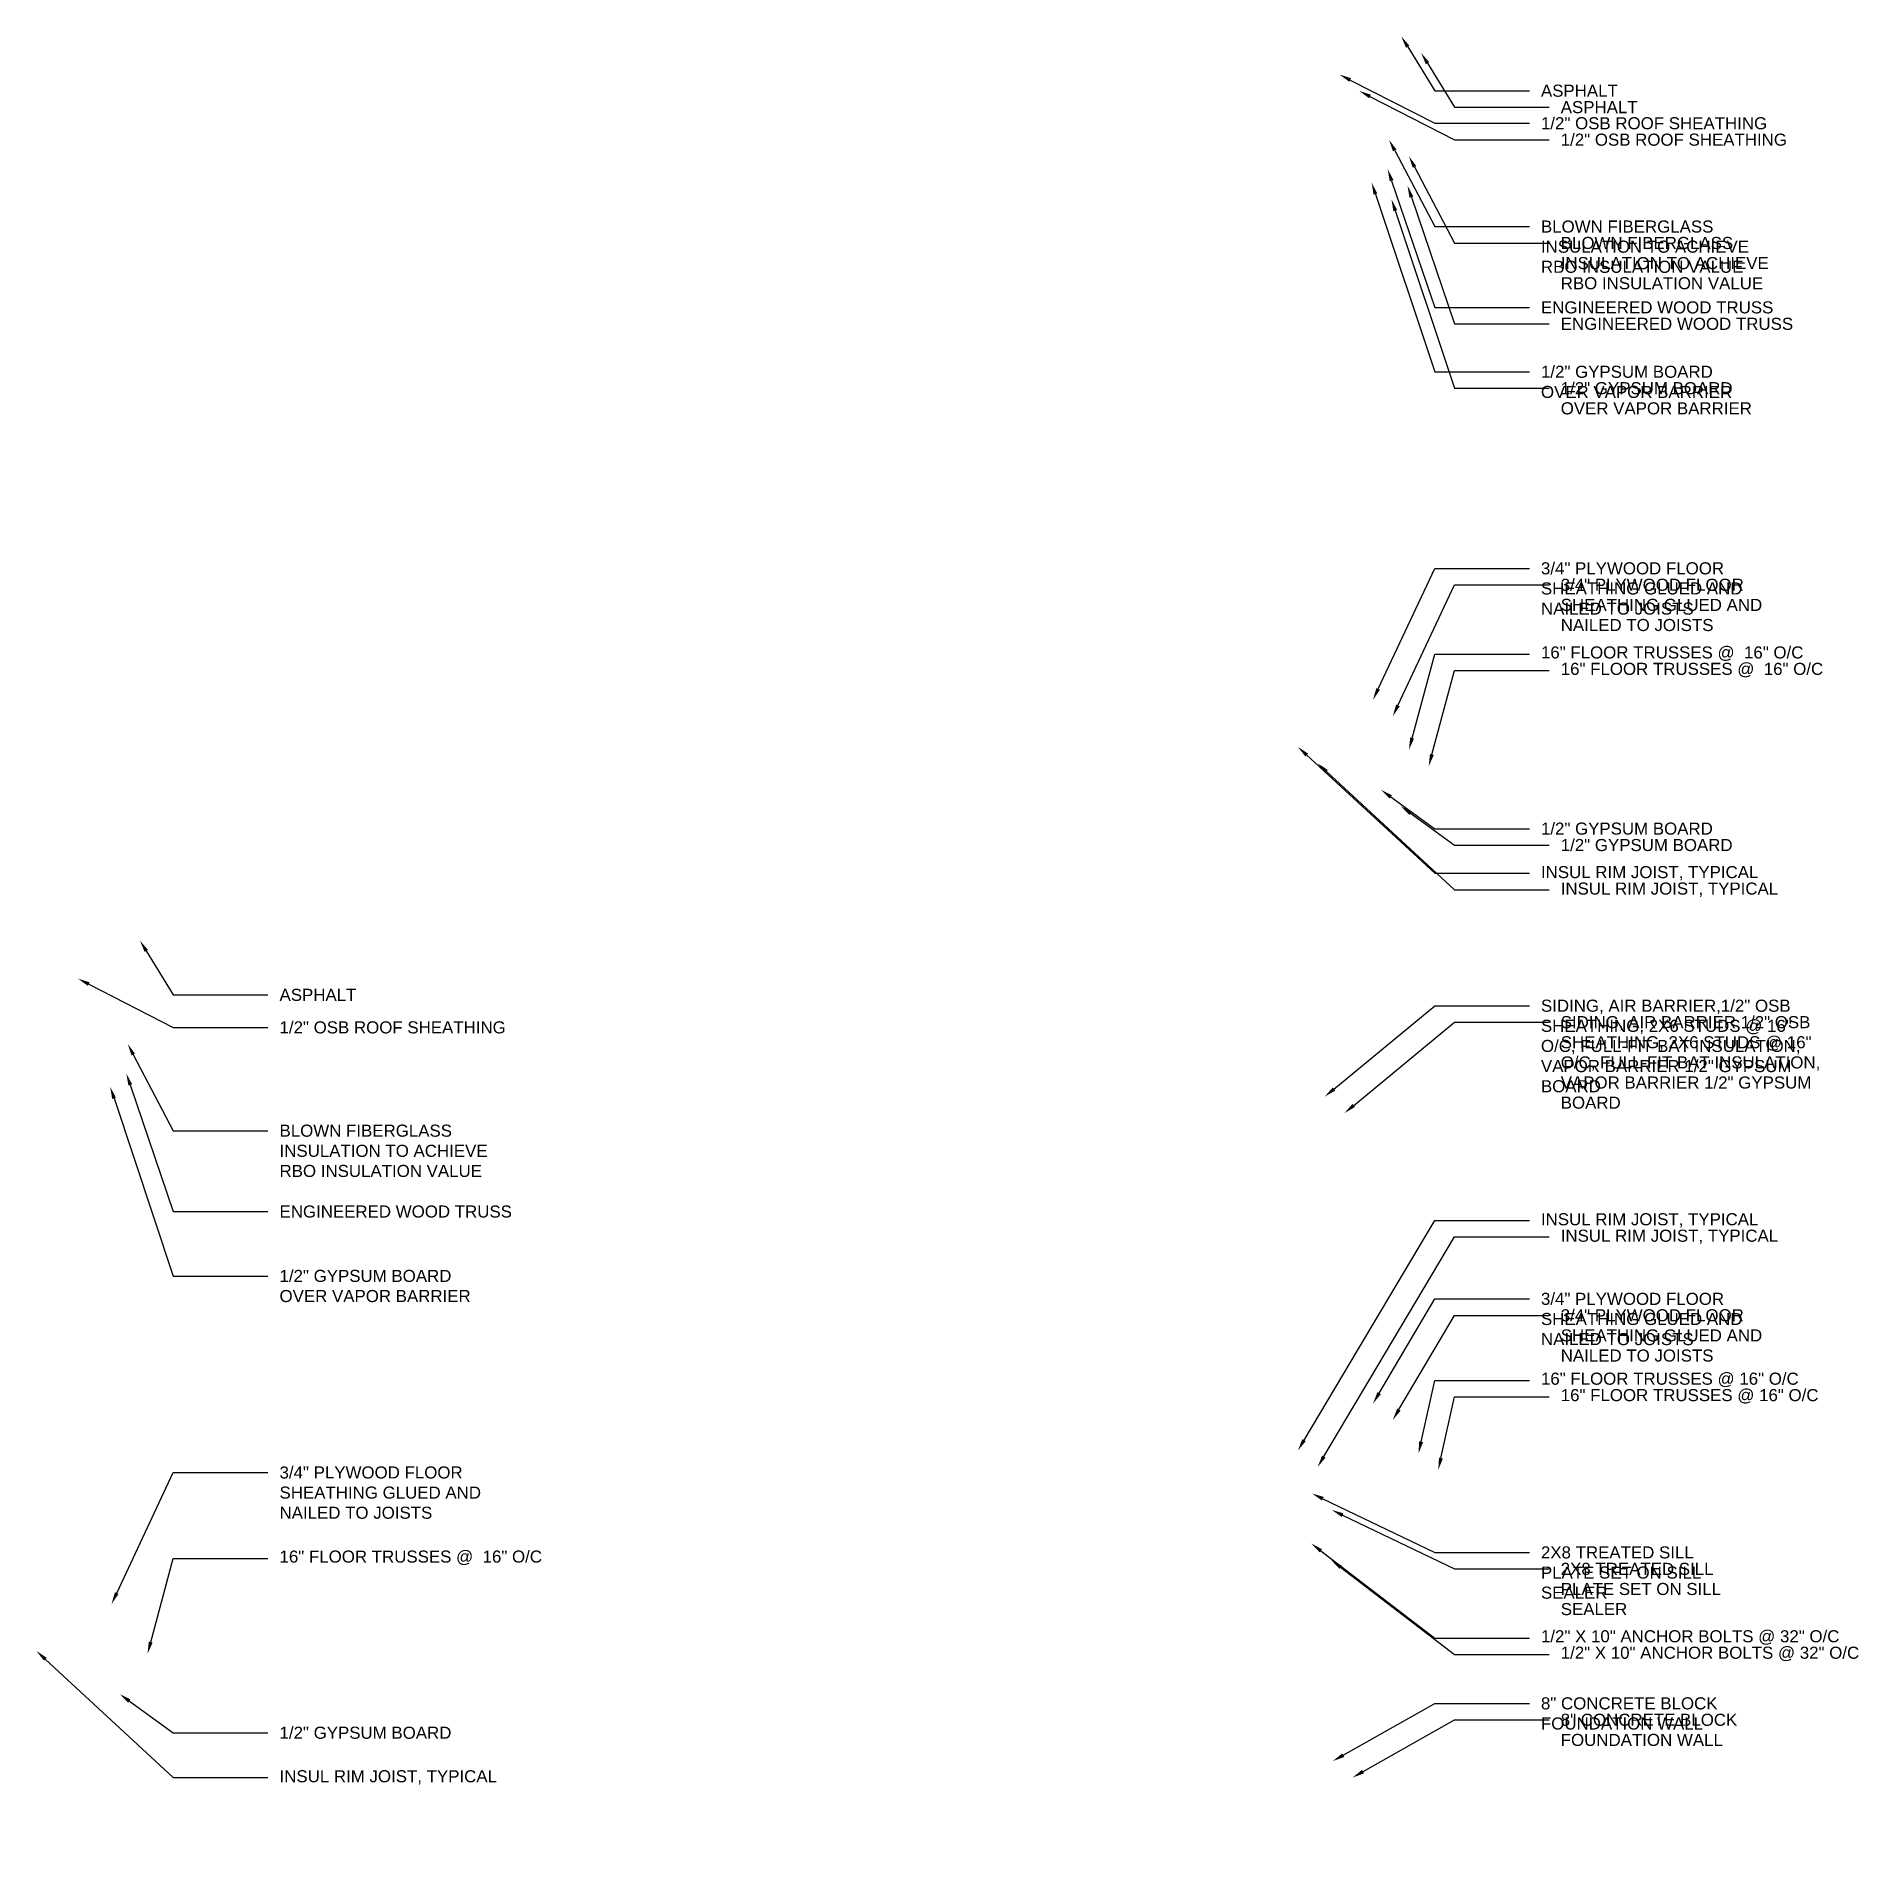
# Model space of a CAD drawing. Header units: inches. Extents: x -473 to 564, y -11 to 963.
# Drawn here: x -128.1 to 211.5, y 625.7 to 963 of the extents above; entities that cross this region are included whole.
import ezdxf
from ezdxf import colors
from ezdxf.entities.mleader import LeaderData, LeaderLine
from ezdxf.math import Vec2, Vec3

# ---------------------------------------------------------------- set-up
doc = ezdxf.new("R2010")
doc.units = ezdxf.units.IN
doc.header["$MEASUREMENT"] = 0
for name, color, linetype in [('doors', 3, 'Continuous'), ('g-anno-dims', 4, 'Continuous'), ('grade', 6, 'Continuous')]:
    doc.layers.add(name, color=color, linetype=linetype)
doc.styles.add('Roman', font='arial.ttf', dxfattribs={"height": 0.09375})

msp = doc.modelspace()

# ---------------------------------------------------------------- leaders
at = {"layer": 'doors'}
ml = msp.add_multileader_mtext('Standard', dxfattribs=at)
ml.set_content('ASPHALT', color=256, style='Roman')
ml.set_leader_properties(color=256, linetype='ByLayer', lineweight=-1)
ml.build(insert=Vec2(0, 0))
ml.multileader.update_dxf_attribs({"has_dogleg": 0, "dogleg_length": 0.36, "arrow_head_size": 2.25, "scale": 24})
ctx = ml.context
ctx.base_point, ctx.scale, ctx.char_height, ctx.arrow_head_size, ctx.landing_gap_size, ctx.plane_origin = Vec3(150.14, 952.85049), 24, 2.25, 2.25, 2.16, Vec3(126.28954, 962.97868)
notes = []
notes.append((ctx, [(0, (1, 1, 0), (141.5, 952.85049), (1, 0), 8.64, [(0, [(126.28954, 962.97868), (132.5, 952.85049)], 0, [])])]))
ctx.mtext.insert, ctx.mtext.flow_direction = Vec3(152.3, 953.99467), 5
ml = msp.add_multileader_mtext('Standard', dxfattribs=at)
ml.set_content('1/2" OSB ROOF SHEATHING', color=256, style='Roman')
ml.set_leader_properties(color=256, linetype='ByLayer', lineweight=-1)
ml.build(insert=Vec2(0, 0))
ml.multileader.update_dxf_attribs({"has_dogleg": 0, "dogleg_length": 0.36, "arrow_head_size": 2.25, "scale": 24})
ctx = ml.context
ctx.base_point, ctx.scale, ctx.char_height, ctx.arrow_head_size, ctx.landing_gap_size, ctx.plane_origin = Vec3(150.14, 946.78799), 24, 2.25, 2.25, 2.16, Vec3(114.75, 955.88658)
notes.append((ctx, [(0, (1, 1, 0), (141.5, 946.78799), (1, 0), 8.64, [(0, [(114.75, 955.88658), (132.5, 946.78799)], 0, [])])]))
ctx.mtext.insert, ctx.mtext.flow_direction = Vec3(152.3, 947.93217), 5
ml = msp.add_multileader_mtext('Standard', dxfattribs=at)
ml.set_content('BLOWN FIBERGLASS\\PINSULATION TO ACHIEVE\\PRBO INSULATION VALUE', color=256, style='Roman')
ml.set_leader_properties(color=256, linetype='ByLayer', lineweight=-1)
ml.build(insert=Vec2(0, 0))
ml.multileader.update_dxf_attribs({"has_dogleg": 0, "dogleg_length": 0.36, "arrow_head_size": 2.25, "scale": 24})
ctx = ml.context
ctx.base_point, ctx.scale, ctx.char_height, ctx.arrow_head_size, ctx.landing_gap_size, ctx.plane_origin = Vec3(150.14, 927.53799), 24, 2.25, 2.25, 2.16, Vec3(121, 943.72549)
notes.append((ctx, [(0, (1, 1, 0), (141.5, 927.53799), (1, 0), 8.64, [(0, [(124, 943.72549), (132.5, 927.53799)], 0, [])])]))
ctx.mtext.insert, ctx.mtext.flow_direction = Vec3(152.3, 928.68217), 5
ml = msp.add_multileader_mtext('Standard', dxfattribs=at)
ml.set_content('ENGINEERED WOOD TRUSS', color=256, style='Roman')
ml.set_leader_properties(color=256, linetype='ByLayer', lineweight=-1)
ml.build(insert=Vec2(0, 0))
ml.multileader.update_dxf_attribs({"has_dogleg": 0, "dogleg_length": 0.36, "arrow_head_size": 2.25, "scale": 24})
ctx = ml.context
ctx.base_point, ctx.scale, ctx.char_height, ctx.arrow_head_size, ctx.landing_gap_size, ctx.plane_origin = Vec3(150.14, 912.47549), 24, 2.25, 2.25, 2.16, Vec3(123.75, 938.22549)
notes.append((ctx, [(0, (1, 1, 0), (141.5, 912.47549), (1, 0), 8.64, [(0, [(123.75, 938.22549), (132.5, 912.47549)], 0, [])])]))
ctx.mtext.insert, ctx.mtext.flow_direction = Vec3(152.3, 913.61967), 5
ml = msp.add_multileader_mtext('Standard', dxfattribs=at)
ml.set_content('1/2" GYPSUM BOARD\\POVER VAPOR BARRIER', color=256, style='Roman')
ml.set_leader_properties(color=256, linetype='ByLayer', lineweight=-1)
ml.build(insert=Vec2(0, 0))
ml.multileader.update_dxf_attribs({"has_dogleg": 0, "dogleg_length": 0.36, "arrow_head_size": 2.25, "scale": 24})
ctx = ml.context
ctx.base_point, ctx.scale, ctx.char_height, ctx.arrow_head_size, ctx.landing_gap_size, ctx.plane_origin = Vec3(150.14, 900.47549), 24, 2.25, 2.25, 2.16, Vec3(120.75, 935.72549)
notes.append((ctx, [(0, (1, 1, 0), (141.5, 900.47549), (1, 0), 8.64, [(0, [(120.75, 935.72549), (132.5, 900.47549)], 0, [])])]))
ctx.mtext.insert, ctx.mtext.flow_direction = Vec3(152.3, 901.61967), 5
ml = msp.add_multileader_mtext('Standard', dxfattribs=at)
ml.set_content('3/4" PLYWOOD FLOOR\\PSHEATHING GLUED AND\\PNAILED TO JOISTS', color=256, style='Roman')
ml.set_leader_properties(color=256, linetype='ByLayer', lineweight=-1)
ml.build(insert=Vec2(0, 0))
ml.multileader.update_dxf_attribs({"has_dogleg": 0, "dogleg_length": 0.36, "arrow_head_size": 2.25, "scale": 24})
ctx = ml.context
ctx.base_point, ctx.scale, ctx.char_height, ctx.arrow_head_size, ctx.landing_gap_size, ctx.plane_origin = Vec3(150.14, 863.85049), 24, 2.25, 2.25, 2.16, Vec3(121, 839.35049)
notes.append((ctx, [(0, (1, 1, 0), (141.5, 863.85049), (1, 0), 8.64, [(0, [(121, 839.35049), (132.5, 863.85049)], 0, [])])]))
ctx.mtext.insert, ctx.mtext.flow_direction = Vec3(152.3, 864.99467), 5
ml = msp.add_multileader_mtext('Standard', dxfattribs=at)
ml.set_content('16" FLOOR TRUSSES @  16" O/C', color=256, style='Roman')
ml.set_leader_properties(color=256, linetype='ByLayer', lineweight=-1)
ml.build(insert=Vec2(0, 0))
ml.multileader.update_dxf_attribs({"has_dogleg": 0, "dogleg_length": 0.36, "arrow_head_size": 2.25, "scale": 24})
ctx = ml.context
ctx.base_point, ctx.scale, ctx.char_height, ctx.arrow_head_size, ctx.landing_gap_size, ctx.plane_origin = Vec3(150.14, 847.86534), 24, 2.25, 2.25, 2.16, Vec3(127.70481, 830.07016)
notes.append((ctx, [(0, (1, 1, 0), (141.5, 847.86534), (1, 0), 8.64, [(0, [(127.70481, 830.07016), (132.5, 847.86534)], 0, [])])]))
ctx.mtext.insert, ctx.mtext.flow_direction = Vec3(152.3, 849.32109), 5
ml = msp.add_multileader_mtext('Standard', dxfattribs=at)
ml.set_content('INSUL RIM JOIST, TYPICAL', color=256, style='Roman')
ml.set_leader_properties(color=256, linetype='ByLayer', lineweight=-1)
ml.build(insert=Vec2(0, 0))
ml.multileader.update_dxf_attribs({"has_dogleg": 0, "dogleg_length": 0.36, "arrow_head_size": 2.25, "scale": 24})
ctx = ml.context
ctx.base_point, ctx.scale, ctx.char_height, ctx.arrow_head_size, ctx.landing_gap_size, ctx.plane_origin = Vec3(150.14, 807.03799), 24, 2.25, 2.25, 2.16, Vec3(107, 830.60049)
notes.append((ctx, [(0, (1, 1, 0), (141.5, 807.03799), (1, 0), 8.64, [(0, [(107, 830.60049), (132.5, 807.03799)], 0, [])])]))
ctx.mtext.insert, ctx.mtext.flow_direction = Vec3(152.3, 808.38553), 5
ml = msp.add_multileader_mtext('Standard', dxfattribs=at)
ml.set_content('1/2" GYPSUM BOARD', color=256, style='Roman')
ml.set_leader_properties(color=256, linetype='ByLayer', lineweight=-1)
ml.build(insert=Vec2(0, 0))
ml.multileader.update_dxf_attribs({"has_dogleg": 0, "dogleg_length": 0.36, "arrow_head_size": 2.25, "scale": 24})
ctx = ml.context
ctx.base_point, ctx.scale, ctx.char_height, ctx.arrow_head_size, ctx.landing_gap_size, ctx.plane_origin = Vec3(150.14, 815.35049), 24, 2.25, 2.25, 2.16, Vec3(122.5, 822.60049)
notes.append((ctx, [(0, (1, 1, 0), (141.5, 815.35049), (1, 0), 8.64, [(0, [(122.5, 822.60049), (132.5, 815.35049)], 0, [])])]))
ctx.mtext.insert, ctx.mtext.flow_direction = Vec3(152.3, 816.49467), 5
ml = msp.add_multileader_mtext('Standard', dxfattribs=at)
ml.set_content('SIDING, AIR BARRIER,1/2" OSB\\PSHEATHING, 2X6 STUDS @ 16"\\PO/C, FULL-FIT BAT INSULATION,\\PVAPOR BARRIER 1/2" GYPSUM\\PBOARD', color=256, style='Roman')
ml.set_leader_properties(color=256, linetype='ByLayer', lineweight=-1)
ml.build(insert=Vec2(0, 0))
ml.multileader.update_dxf_attribs({"has_dogleg": 0, "dogleg_length": 0.36, "arrow_head_size": 2.25, "scale": 24})
ctx = ml.context
ctx.base_point, ctx.scale, ctx.char_height, ctx.arrow_head_size, ctx.landing_gap_size, ctx.plane_origin = Vec3(150.14, 782.35049), 24, 2.25, 2.25, 2.16, Vec3(112, 765.41299)
notes.append((ctx, [(0, (1, 1, 0), (141.5, 782.35049), (1, 0), 8.64, [(0, [(112, 765.41299), (132.5, 782.35049)], 0, [])])]))
ctx.mtext.insert, ctx.mtext.flow_direction = Vec3(152.3, 783.49467), 5
ml = msp.add_multileader_mtext('Standard', dxfattribs=at)
ml.set_content('INSUL RIM JOIST, TYPICAL', color=256, style='Roman')
ml.set_leader_properties(color=256, linetype='ByLayer', lineweight=-1)
ml.build(insert=Vec2(0, 0))
ml.multileader.update_dxf_attribs({"has_dogleg": 0, "dogleg_length": 0.36, "arrow_head_size": 2.25, "scale": 24})
ctx = ml.context
ctx.base_point, ctx.scale, ctx.char_height, ctx.arrow_head_size, ctx.landing_gap_size, ctx.plane_origin = Vec3(150.14, 742.35049), 24, 2.25, 2.25, 2.16, Vec3(107, 699.47549)
notes.append((ctx, [(0, (1, 1, 0), (141.5, 742.35049), (1, 0), 8.64, [(0, [(107, 699.47549), (132.5, 742.35049)], 0, [])])]))
ctx.mtext.insert, ctx.mtext.flow_direction = Vec3(152.3, 743.69803), 5
ml = msp.add_multileader_mtext('Standard', dxfattribs=at)
ml.set_content('3/4" PLYWOOD FLOOR\\PSHEATHING GLUED AND\\PNAILED TO JOISTS', color=256, style='Roman')
ml.set_leader_properties(color=256, linetype='ByLayer', lineweight=-1)
ml.build(insert=Vec2(0, 0))
ml.multileader.update_dxf_attribs({"has_dogleg": 0, "dogleg_length": 0.36, "arrow_head_size": 2.25, "scale": 24})
ctx = ml.context
ctx.base_point, ctx.scale, ctx.char_height, ctx.arrow_head_size, ctx.landing_gap_size, ctx.plane_origin = Vec3(150.14, 727.72549), 24, 2.25, 2.25, 2.16, Vec3(121, 708.22549)
notes.append((ctx, [(0, (1, 1, 0), (141.5, 727.72549), (1, 0), 8.64, [(0, [(121, 708.22549), (132.5, 727.72549)], 0, [])])]))
ctx.mtext.insert, ctx.mtext.flow_direction = Vec3(152.3, 728.86967), 5
ml = msp.add_multileader_mtext('Standard', dxfattribs=at)
ml.set_content('16" FLOOR TRUSSES @ 16" O/C', color=256, style='Roman')
ml.set_leader_properties(color=256, linetype='ByLayer', lineweight=-1)
ml.build(insert=Vec2(0, 0))
ml.multileader.update_dxf_attribs({"has_dogleg": 0, "dogleg_length": 0.36, "arrow_head_size": 2.25, "scale": 24})
ctx = ml.context
ctx.base_point, ctx.scale, ctx.char_height, ctx.arrow_head_size, ctx.landing_gap_size, ctx.plane_origin = Vec3(150.14, 712.53799), 24, 2.25, 2.25, 2.16, Vec3(163, 705.53799)
notes.append((ctx, [(0, (1, 1, 0), (141.5, 712.53799), (1, 0), 8.64, [(0, [(129.48484, 698.92999), (132.5, 712.53799)], 0, [])])]))
ctx.mtext.insert, ctx.mtext.flow_direction = Vec3(152.3, 713.99373), 5
ml = msp.add_multileader_mtext('Standard', dxfattribs=at)
ml.set_content('2X8 TREATED SILL\\PPLATE SET ON SILL\\PSEALER', color=256, style='Roman')
ml.set_leader_properties(color=256, linetype='ByLayer', lineweight=-1)
ml.build(insert=Vec2(0, 0))
ml.multileader.update_dxf_attribs({"has_dogleg": 0, "dogleg_length": 0.36, "arrow_head_size": 2.25, "scale": 24})
ctx = ml.context
ctx.base_point, ctx.scale, ctx.char_height, ctx.arrow_head_size, ctx.landing_gap_size, ctx.plane_origin = Vec3(150.14, 680.47549), 24, 2.25, 2.25, 2.16, Vec3(109.625, 691.47549)
notes.append((ctx, [(0, (1, 1, 0), (141.5, 680.47549), (1, 0), 8.64, [(0, [(109.625, 691.47549), (132.5, 680.47549)], 0, [])])]))
ctx.mtext.insert, ctx.mtext.flow_direction = Vec3(152.3, 681.61967), 5
ml = msp.add_multileader_mtext('Standard', dxfattribs=at)
ml.set_content('1/2" X 10" ANCHOR BOLTS @ 32" O/C', color=256, style='Roman')
ml.set_leader_properties(color=256, linetype='ByLayer', lineweight=-1)
ml.build(insert=Vec2(0, 0))
ml.multileader.update_dxf_attribs({"has_dogleg": 0, "dogleg_length": 0.36, "arrow_head_size": 2.25, "scale": 24})
ctx = ml.context
ctx.base_point, ctx.scale, ctx.char_height, ctx.arrow_head_size, ctx.landing_gap_size, ctx.plane_origin = Vec3(150.14, 664.53799), 24, 2.25, 2.25, 2.16, Vec3(109.5, 682.16299)
notes.append((ctx, [(0, (1, 1, 0), (141.5, 664.53799), (1, 0), 8.64, [(0, [(109.5, 682.16299), (132.5, 664.53799)], 0, [])])]))
ctx.mtext.insert, ctx.mtext.flow_direction = Vec3(152.3, 665.99373), 5
ml = msp.add_multileader_mtext('Standard', dxfattribs=at)
ml.set_content('8" CONCRETE BLOCK\\PFOUNDATION WALL', color=256, style='Roman')
ml.set_leader_properties(color=256, linetype='ByLayer', lineweight=-1)
ml.build(insert=Vec2(0, 0))
ml.multileader.update_dxf_attribs({"has_dogleg": 0, "dogleg_length": 0.36, "arrow_head_size": 2.25, "scale": 24})
ctx = ml.context
ctx.base_point, ctx.scale, ctx.char_height, ctx.arrow_head_size, ctx.landing_gap_size, ctx.plane_origin = Vec3(150.14, 652.35049), 24, 2.25, 2.25, 2.16, Vec3(113.5, 641.60049)
notes.append((ctx, [(0, (1, 1, 0), (141.5, 652.35049), (1, 0), 8.64, [(0, [(113.5, 641.60049), (132.5, 652.35049)], 0, [])])]))
ctx.mtext.insert, ctx.mtext.flow_direction = Vec3(152.3, 653.49467), 5
at = {"layer": 'g-anno-dims'}
ml = msp.add_multileader_mtext('Standard', dxfattribs=at)
ml.set_content('ASPHALT', color=256, style='Roman')
ml.set_leader_properties(color=256, linetype='ByLayer', lineweight=-1)
ml.build(insert=Vec2(0, 0))
ml.multileader.update_dxf_attribs({"has_dogleg": 0, "dogleg_length": 0.36, "arrow_head_size": 2.25, "scale": 24})
ctx = ml.context
ctx.base_point, ctx.scale, ctx.char_height, ctx.arrow_head_size, ctx.landing_gap_size, ctx.plane_origin = Vec3(-84.9225, 784.37496), 24, 2.25, 2.25, 2.16, Vec3(-108.77296, 794.50315)
notes.append((ctx, [(0, (1, 1, 0), (-93.5625, 784.37496), (1, 0), 8.64, [(0, [(-108.77296, 794.50315), (-102.5625, 784.37496)], 0, [])])]))
ctx.mtext.insert, ctx.mtext.flow_direction = Vec3(-82.7625, 785.51914), 5
ml = msp.add_multileader_mtext('Standard', dxfattribs=at)
ml.set_content('1/2" OSB ROOF SHEATHING', color=256, style='Roman')
ml.set_leader_properties(color=256, linetype='ByLayer', lineweight=-1)
ml.build(insert=Vec2(0, 0))
ml.multileader.update_dxf_attribs({"has_dogleg": 0, "dogleg_length": 0.36, "arrow_head_size": 2.25, "scale": 24})
ctx = ml.context
ctx.base_point, ctx.scale, ctx.char_height, ctx.arrow_head_size, ctx.landing_gap_size, ctx.plane_origin = Vec3(-84.9225, 778.31246), 24, 2.25, 2.25, 2.16, Vec3(-120.3125, 787.41106)
notes.append((ctx, [(0, (1, 1, 0), (-93.5625, 778.31246), (1, 0), 8.64, [(0, [(-120.3125, 787.41106), (-102.5625, 778.31246)], 0, [])])]))
ctx.mtext.insert, ctx.mtext.flow_direction = Vec3(-82.7625, 779.45664), 5
ml = msp.add_multileader_mtext('Standard', dxfattribs=at)
ml.set_content('BLOWN FIBERGLASS\\PINSULATION TO ACHIEVE\\PRBO INSULATION VALUE', color=256, style='Roman')
ml.set_leader_properties(color=256, linetype='ByLayer', lineweight=-1)
ml.build(insert=Vec2(0, 0))
ml.multileader.update_dxf_attribs({"has_dogleg": 0, "dogleg_length": 0.36, "arrow_head_size": 2.25, "scale": 24})
ctx = ml.context
ctx.base_point, ctx.scale, ctx.char_height, ctx.arrow_head_size, ctx.landing_gap_size, ctx.plane_origin = Vec3(-84.9225, 759.06246), 24, 2.25, 2.25, 2.16, Vec3(-114.0625, 775.24996)
notes.append((ctx, [(0, (1, 1, 0), (-93.5625, 759.06246), (1, 0), 8.64, [(0, [(-111.0625, 775.24996), (-102.5625, 759.06246)], 0, [])])]))
ctx.mtext.insert, ctx.mtext.flow_direction = Vec3(-82.7625, 760.20664), 5
ml = msp.add_multileader_mtext('Standard', dxfattribs=at)
ml.set_content('ENGINEERED WOOD TRUSS', color=256, style='Roman')
ml.set_leader_properties(color=256, linetype='ByLayer', lineweight=-1)
ml.build(insert=Vec2(0, 0))
ml.multileader.update_dxf_attribs({"has_dogleg": 0, "dogleg_length": 0.36, "arrow_head_size": 2.25, "scale": 24})
ctx = ml.context
ctx.base_point, ctx.scale, ctx.char_height, ctx.arrow_head_size, ctx.landing_gap_size, ctx.plane_origin = Vec3(-84.9225, 743.99996), 24, 2.25, 2.25, 2.16, Vec3(-111.3125, 769.74996)
notes.append((ctx, [(0, (1, 1, 0), (-93.5625, 743.99996), (1, 0), 8.64, [(0, [(-111.3125, 769.74996), (-102.5625, 743.99996)], 0, [])])]))
ctx.mtext.insert, ctx.mtext.flow_direction = Vec3(-82.7625, 745.14414), 5
ml = msp.add_multileader_mtext('Standard', dxfattribs=at)
ml.set_content('1/2" GYPSUM BOARD\\POVER VAPOR BARRIER', color=256, style='Roman')
ml.set_leader_properties(color=256, linetype='ByLayer', lineweight=-1)
ml.build(insert=Vec2(0, 0))
ml.multileader.update_dxf_attribs({"has_dogleg": 0, "dogleg_length": 0.36, "arrow_head_size": 2.25, "scale": 24})
ctx = ml.context
ctx.base_point, ctx.scale, ctx.char_height, ctx.arrow_head_size, ctx.landing_gap_size, ctx.plane_origin = Vec3(-84.9225, 731.99996), 24, 2.25, 2.25, 2.16, Vec3(-114.3125, 767.24996)
notes.append((ctx, [(0, (1, 1, 0), (-93.5625, 731.99996), (1, 0), 8.64, [(0, [(-114.3125, 767.24996), (-102.5625, 731.99996)], 0, [])])]))
ctx.mtext.insert, ctx.mtext.flow_direction = Vec3(-82.7625, 733.14414), 5
ml = msp.add_multileader_mtext('Standard', dxfattribs=at)
ml.set_content('3/4" PLYWOOD FLOOR\\PSHEATHING GLUED AND\\PNAILED TO JOISTS', color=256, style='Roman')
ml.set_leader_properties(color=256, linetype='ByLayer', lineweight=-1)
ml.build(insert=Vec2(0, 0))
ml.multileader.update_dxf_attribs({"has_dogleg": 0, "dogleg_length": 0.36, "arrow_head_size": 2.25, "scale": 24})
ctx = ml.context
ctx.base_point, ctx.scale, ctx.char_height, ctx.arrow_head_size, ctx.landing_gap_size, ctx.plane_origin = Vec3(-84.9225, 695.37496), 24, 2.25, 2.25, 2.16, Vec3(-114.0625, 670.87496)
notes.append((ctx, [(0, (1, 1, 0), (-93.5625, 695.37496), (1, 0), 8.64, [(0, [(-114.0625, 670.87496), (-102.5625, 695.37496)], 0, [])])]))
ctx.mtext.insert, ctx.mtext.flow_direction = Vec3(-82.7625, 696.51914), 5
ml = msp.add_multileader_mtext('Standard', dxfattribs=at)
ml.set_content('16" FLOOR TRUSSES @  16" O/C', color=256, style='Roman')
ml.set_leader_properties(color=256, linetype='ByLayer', lineweight=-1)
ml.build(insert=Vec2(0, 0))
ml.multileader.update_dxf_attribs({"has_dogleg": 0, "dogleg_length": 0.36, "arrow_head_size": 2.25, "scale": 24})
ctx = ml.context
ctx.base_point, ctx.scale, ctx.char_height, ctx.arrow_head_size, ctx.landing_gap_size, ctx.plane_origin = Vec3(-84.9225, 679.38982), 24, 2.25, 2.25, 2.16, Vec3(-107.35769, 661.59463)
notes.append((ctx, [(0, (1, 1, 0), (-93.5625, 679.38982), (1, 0), 8.64, [(0, [(-107.35769, 661.59463), (-102.5625, 679.38982)], 0, [])])]))
ctx.mtext.insert, ctx.mtext.flow_direction = Vec3(-82.7625, 680.84556), 5
ml = msp.add_multileader_mtext('Standard', dxfattribs=at)
ml.set_content('INSUL RIM JOIST, TYPICAL', color=256, style='Roman')
ml.set_leader_properties(color=256, linetype='ByLayer', lineweight=-1)
ml.build(insert=Vec2(0, 0))
ml.multileader.update_dxf_attribs({"has_dogleg": 0, "dogleg_length": 0.36, "arrow_head_size": 2.25, "scale": 24})
ctx = ml.context
ctx.base_point, ctx.scale, ctx.char_height, ctx.arrow_head_size, ctx.landing_gap_size, ctx.plane_origin = Vec3(-84.9225, 638.56246), 24, 2.25, 2.25, 2.16, Vec3(-128.0625, 662.12496)
notes.append((ctx, [(0, (1, 1, 0), (-93.5625, 638.56246), (1, 0), 8.64, [(0, [(-128.0625, 662.12496), (-102.5625, 638.56246)], 0, [])])]))
ctx.mtext.insert, ctx.mtext.flow_direction = Vec3(-82.7625, 639.91), 5
ml = msp.add_multileader_mtext('Standard', dxfattribs=at)
ml.set_content('1/2" GYPSUM BOARD', color=256, style='Roman')
ml.set_leader_properties(color=256, linetype='ByLayer', lineweight=-1)
ml.build(insert=Vec2(0, 0))
ml.multileader.update_dxf_attribs({"has_dogleg": 0, "dogleg_length": 0.36, "arrow_head_size": 2.25, "scale": 24})
ctx = ml.context
ctx.base_point, ctx.scale, ctx.char_height, ctx.arrow_head_size, ctx.landing_gap_size, ctx.plane_origin = Vec3(-84.9225, 646.87496), 24, 2.25, 2.25, 2.16, Vec3(-112.5625, 654.12496)
notes.append((ctx, [(0, (1, 1, 0), (-93.5625, 646.87496), (1, 0), 8.64, [(0, [(-112.5625, 654.12496), (-102.5625, 646.87496)], 0, [])])]))
ctx.mtext.insert, ctx.mtext.flow_direction = Vec3(-82.7625, 648.01914), 5
at = {"layer": 'grade'}
ml = msp.add_multileader_mtext('Standard', dxfattribs=at)
ml.set_content('ASPHALT', color=256, style='Roman')
ml.set_leader_properties(color=256, linetype='ByLayer', lineweight=-1)
ml.build(insert=Vec2(0, 0))
ml.multileader.update_dxf_attribs({"has_dogleg": 0, "dogleg_length": 0.36, "arrow_head_size": 2.25, "scale": 24})
ctx = ml.context
ctx.base_point, ctx.scale, ctx.char_height, ctx.arrow_head_size, ctx.landing_gap_size, ctx.plane_origin = Vec3(153.8275, 949.78799), 24, 2.25, 2.25, 2.16, Vec3(129.97704, 959.91618)
notes.append((ctx, [(0, (1, 1, 0), (145.1875, 949.78799), (1, 0), 8.64, [(0, [(129.97704, 959.91618), (136.1875, 949.78799)], 0, [])])]))
ctx.mtext.insert, ctx.mtext.flow_direction = Vec3(155.9875, 950.93217), 5
ml = msp.add_multileader_mtext('Standard', dxfattribs=at)
ml.set_content('1/2" OSB ROOF SHEATHING', color=256, style='Roman')
ml.set_leader_properties(color=256, linetype='ByLayer', lineweight=-1)
ml.build(insert=Vec2(0, 0))
ml.multileader.update_dxf_attribs({"has_dogleg": 0, "dogleg_length": 0.36, "arrow_head_size": 2.25, "scale": 24})
ctx = ml.context
ctx.base_point, ctx.scale, ctx.char_height, ctx.arrow_head_size, ctx.landing_gap_size, ctx.plane_origin = Vec3(153.8275, 943.72549), 24, 2.25, 2.25, 2.16, Vec3(118.4375, 952.82408)
notes.append((ctx, [(0, (1, 1, 0), (145.1875, 943.72549), (1, 0), 8.64, [(0, [(118.4375, 952.82408), (136.1875, 943.72549)], 0, [])])]))
ctx.mtext.insert, ctx.mtext.flow_direction = Vec3(155.9875, 944.86967), 5
ml = msp.add_multileader_mtext('Standard', dxfattribs=at)
ml.set_content('BLOWN FIBERGLASS\\PINSULATION TO ACHIEVE\\PRBO INSULATION VALUE', color=256, style='Roman')
ml.set_leader_properties(color=256, linetype='ByLayer', lineweight=-1)
ml.build(insert=Vec2(0, 0))
ml.multileader.update_dxf_attribs({"has_dogleg": 0, "dogleg_length": 0.36, "arrow_head_size": 2.25, "scale": 24})
ctx = ml.context
ctx.base_point, ctx.scale, ctx.char_height, ctx.arrow_head_size, ctx.landing_gap_size, ctx.plane_origin = Vec3(153.8275, 924.47549), 24, 2.25, 2.25, 2.16, Vec3(124.6875, 940.66299)
notes.append((ctx, [(0, (1, 1, 0), (145.1875, 924.47549), (1, 0), 8.64, [(0, [(127.6875, 940.66299), (136.1875, 924.47549)], 0, [])])]))
ctx.mtext.insert, ctx.mtext.flow_direction = Vec3(155.9875, 925.61967), 5
ml = msp.add_multileader_mtext('Standard', dxfattribs=at)
ml.set_content('ENGINEERED WOOD TRUSS', color=256, style='Roman')
ml.set_leader_properties(color=256, linetype='ByLayer', lineweight=-1)
ml.build(insert=Vec2(0, 0))
ml.multileader.update_dxf_attribs({"has_dogleg": 0, "dogleg_length": 0.36, "arrow_head_size": 2.25, "scale": 24})
ctx = ml.context
ctx.base_point, ctx.scale, ctx.char_height, ctx.arrow_head_size, ctx.landing_gap_size, ctx.plane_origin = Vec3(153.8275, 909.41299), 24, 2.25, 2.25, 2.16, Vec3(127.4375, 935.16299)
notes.append((ctx, [(0, (1, 1, 0), (145.1875, 909.41299), (1, 0), 8.64, [(0, [(127.4375, 935.16299), (136.1875, 909.41299)], 0, [])])]))
ctx.mtext.insert, ctx.mtext.flow_direction = Vec3(155.9875, 910.55717), 5
ml = msp.add_multileader_mtext('Standard', dxfattribs=at)
ml.set_content('1/2" GYPSUM BOARD\\POVER VAPOR BARRIER', color=256, style='Roman')
ml.set_leader_properties(color=256, linetype='ByLayer', lineweight=-1)
ml.build(insert=Vec2(0, 0))
ml.multileader.update_dxf_attribs({"has_dogleg": 0, "dogleg_length": 0.36, "arrow_head_size": 2.25, "scale": 24})
ctx = ml.context
ctx.base_point, ctx.scale, ctx.char_height, ctx.arrow_head_size, ctx.landing_gap_size, ctx.plane_origin = Vec3(153.8275, 897.41299), 24, 2.25, 2.25, 2.16, Vec3(124.4375, 932.66299)
notes.append((ctx, [(0, (1, 1, 0), (145.1875, 897.41299), (1, 0), 8.64, [(0, [(124.4375, 932.66299), (136.1875, 897.41299)], 0, [])])]))
ctx.mtext.insert, ctx.mtext.flow_direction = Vec3(155.9875, 898.55717), 5
ml = msp.add_multileader_mtext('Standard', dxfattribs=at)
ml.set_content('3/4" PLYWOOD FLOOR\\PSHEATHING GLUED AND\\PNAILED TO JOISTS', color=256, style='Roman')
ml.set_leader_properties(color=256, linetype='ByLayer', lineweight=-1)
ml.build(insert=Vec2(0, 0))
ml.multileader.update_dxf_attribs({"has_dogleg": 0, "dogleg_length": 0.36, "arrow_head_size": 2.25, "scale": 24})
ctx = ml.context
ctx.base_point, ctx.scale, ctx.char_height, ctx.arrow_head_size, ctx.landing_gap_size, ctx.plane_origin = Vec3(153.8275, 860.78799), 24, 2.25, 2.25, 2.16, Vec3(124.6875, 836.28799)
notes.append((ctx, [(0, (1, 1, 0), (145.1875, 860.78799), (1, 0), 8.64, [(0, [(124.6875, 836.28799), (136.1875, 860.78799)], 0, [])])]))
ctx.mtext.insert, ctx.mtext.flow_direction = Vec3(155.9875, 861.93217), 5
ml = msp.add_multileader_mtext('Standard', dxfattribs=at)
ml.set_content('16" FLOOR TRUSSES @  16" O/C', color=256, style='Roman')
ml.set_leader_properties(color=256, linetype='ByLayer', lineweight=-1)
ml.build(insert=Vec2(0, 0))
ml.multileader.update_dxf_attribs({"has_dogleg": 0, "dogleg_length": 0.36, "arrow_head_size": 2.25, "scale": 24})
ctx = ml.context
ctx.base_point, ctx.scale, ctx.char_height, ctx.arrow_head_size, ctx.landing_gap_size, ctx.plane_origin = Vec3(153.8275, 844.80284), 24, 2.25, 2.25, 2.16, Vec3(131.39231, 827.00766)
notes.append((ctx, [(0, (1, 1, 0), (145.1875, 844.80284), (1, 0), 8.64, [(0, [(131.39231, 827.00766), (136.1875, 844.80284)], 0, [])])]))
ctx.mtext.insert, ctx.mtext.flow_direction = Vec3(155.9875, 846.25859), 5
ml = msp.add_multileader_mtext('Standard', dxfattribs=at)
ml.set_content('INSUL RIM JOIST, TYPICAL', color=256, style='Roman')
ml.set_leader_properties(color=256, linetype='ByLayer', lineweight=-1)
ml.build(insert=Vec2(0, 0))
ml.multileader.update_dxf_attribs({"has_dogleg": 0, "dogleg_length": 0.36, "arrow_head_size": 2.25, "scale": 24})
ctx = ml.context
ctx.base_point, ctx.scale, ctx.char_height, ctx.arrow_head_size, ctx.landing_gap_size, ctx.plane_origin = Vec3(153.8275, 803.97549), 24, 2.25, 2.25, 2.16, Vec3(110.6875, 827.53799)
notes.append((ctx, [(0, (1, 1, 0), (145.1875, 803.97549), (1, 0), 8.64, [(0, [(110.6875, 827.53799), (136.1875, 803.97549)], 0, [])])]))
ctx.mtext.insert, ctx.mtext.flow_direction = Vec3(155.9875, 805.32303), 5
ml = msp.add_multileader_mtext('Standard', dxfattribs=at)
ml.set_content('1/2" GYPSUM BOARD', color=256, style='Roman')
ml.set_leader_properties(color=256, linetype='ByLayer', lineweight=-1)
ml.build(insert=Vec2(0, 0))
ml.multileader.update_dxf_attribs({"has_dogleg": 0, "dogleg_length": 0.36, "arrow_head_size": 2.25, "scale": 24})
ctx = ml.context
ctx.base_point, ctx.scale, ctx.char_height, ctx.arrow_head_size, ctx.landing_gap_size, ctx.plane_origin = Vec3(153.8275, 812.28799), 24, 2.25, 2.25, 2.16, Vec3(126.1875, 819.53799)
notes.append((ctx, [(0, (1, 1, 0), (145.1875, 812.28799), (1, 0), 8.64, [(0, [(126.1875, 819.53799), (136.1875, 812.28799)], 0, [])])]))
ctx.mtext.insert, ctx.mtext.flow_direction = Vec3(155.9875, 813.43217), 5
ml = msp.add_multileader_mtext('Standard', dxfattribs=at)
ml.set_content('SIDING, AIR BARRIER,1/2" OSB\\PSHEATHING, 2X6 STUDS @ 16"\\PO/C, FULL-FIT BAT INSULATION,\\PVAPOR BARRIER 1/2" GYPSUM\\PBOARD', color=256, style='Roman')
ml.set_leader_properties(color=256, linetype='ByLayer', lineweight=-1)
ml.build(insert=Vec2(0, 0))
ml.multileader.update_dxf_attribs({"has_dogleg": 0, "dogleg_length": 0.36, "arrow_head_size": 2.25, "scale": 24})
ctx = ml.context
ctx.base_point, ctx.scale, ctx.char_height, ctx.arrow_head_size, ctx.landing_gap_size, ctx.plane_origin = Vec3(153.8275, 779.28799), 24, 2.25, 2.25, 2.16, Vec3(115.6875, 762.35049)
notes.append((ctx, [(0, (1, 1, 0), (145.1875, 779.28799), (1, 0), 8.64, [(0, [(115.6875, 762.35049), (136.1875, 779.28799)], 0, [])])]))
ctx.mtext.insert, ctx.mtext.flow_direction = Vec3(155.9875, 780.43217), 5
ml = msp.add_multileader_mtext('Standard', dxfattribs=at)
ml.set_content('INSUL RIM JOIST, TYPICAL', color=256, style='Roman')
ml.set_leader_properties(color=256, linetype='ByLayer', lineweight=-1)
ml.build(insert=Vec2(0, 0))
ml.multileader.update_dxf_attribs({"has_dogleg": 0, "dogleg_length": 0.36, "arrow_head_size": 2.25, "scale": 24})
ctx = ml.context
ctx.base_point, ctx.scale, ctx.char_height, ctx.arrow_head_size, ctx.landing_gap_size, ctx.plane_origin = Vec3(153.8275, 739.28799), 24, 2.25, 2.25, 2.16, Vec3(110.6875, 696.41299)
notes.append((ctx, [(0, (1, 1, 0), (145.1875, 739.28799), (1, 0), 8.64, [(0, [(110.6875, 696.41299), (136.1875, 739.28799)], 0, [])])]))
ctx.mtext.insert, ctx.mtext.flow_direction = Vec3(155.9875, 740.63553), 5
ml = msp.add_multileader_mtext('Standard', dxfattribs=at)
ml.set_content('3/4" PLYWOOD FLOOR\\PSHEATHING GLUED AND\\PNAILED TO JOISTS', color=256, style='Roman')
ml.set_leader_properties(color=256, linetype='ByLayer', lineweight=-1)
ml.build(insert=Vec2(0, 0))
ml.multileader.update_dxf_attribs({"has_dogleg": 0, "dogleg_length": 0.36, "arrow_head_size": 2.25, "scale": 24})
ctx = ml.context
ctx.base_point, ctx.scale, ctx.char_height, ctx.arrow_head_size, ctx.landing_gap_size, ctx.plane_origin = Vec3(153.8275, 724.66299), 24, 2.25, 2.25, 2.16, Vec3(124.6875, 705.16299)
notes.append((ctx, [(0, (1, 1, 0), (145.1875, 724.66299), (1, 0), 8.64, [(0, [(124.6875, 705.16299), (136.1875, 724.66299)], 0, [])])]))
ctx.mtext.insert, ctx.mtext.flow_direction = Vec3(155.9875, 725.80717), 5
ml = msp.add_multileader_mtext('Standard', dxfattribs=at)
ml.set_content('16" FLOOR TRUSSES @ 16" O/C', color=256, style='Roman')
ml.set_leader_properties(color=256, linetype='ByLayer', lineweight=-1)
ml.build(insert=Vec2(0, 0))
ml.multileader.update_dxf_attribs({"has_dogleg": 0, "dogleg_length": 0.36, "arrow_head_size": 2.25, "scale": 24})
ctx = ml.context
ctx.base_point, ctx.scale, ctx.char_height, ctx.arrow_head_size, ctx.landing_gap_size, ctx.plane_origin = Vec3(153.8275, 709.47549), 24, 2.25, 2.25, 2.16, Vec3(166.6875, 702.47549)
notes.append((ctx, [(0, (1, 1, 0), (145.1875, 709.47549), (1, 0), 8.64, [(0, [(133.17234, 695.86749), (136.1875, 709.47549)], 0, [])])]))
ctx.mtext.insert, ctx.mtext.flow_direction = Vec3(155.9875, 710.93123), 5
ml = msp.add_multileader_mtext('Standard', dxfattribs=at)
ml.set_content('2X8 TREATED SILL\\PPLATE SET ON SILL\\PSEALER', color=256, style='Roman')
ml.set_leader_properties(color=256, linetype='ByLayer', lineweight=-1)
ml.build(insert=Vec2(0, 0))
ml.multileader.update_dxf_attribs({"has_dogleg": 0, "dogleg_length": 0.36, "arrow_head_size": 2.25, "scale": 24})
ctx = ml.context
ctx.base_point, ctx.scale, ctx.char_height, ctx.arrow_head_size, ctx.landing_gap_size, ctx.plane_origin = Vec3(153.8275, 677.41299), 24, 2.25, 2.25, 2.16, Vec3(113.3125, 688.41299)
notes.append((ctx, [(0, (1, 1, 0), (145.1875, 677.41299), (1, 0), 8.64, [(0, [(113.3125, 688.41299), (136.1875, 677.41299)], 0, [])])]))
ctx.mtext.insert, ctx.mtext.flow_direction = Vec3(155.9875, 678.55717), 5
ml = msp.add_multileader_mtext('Standard', dxfattribs=at)
ml.set_content('1/2" X 10" ANCHOR BOLTS @ 32" O/C', color=256, style='Roman')
ml.set_leader_properties(color=256, linetype='ByLayer', lineweight=-1)
ml.build(insert=Vec2(0, 0))
ml.multileader.update_dxf_attribs({"has_dogleg": 0, "dogleg_length": 0.36, "arrow_head_size": 2.25, "scale": 24})
ctx = ml.context
ctx.base_point, ctx.scale, ctx.char_height, ctx.arrow_head_size, ctx.landing_gap_size, ctx.plane_origin = Vec3(153.8275, 661.47549), 24, 2.25, 2.25, 2.16, Vec3(113.1875, 679.10049)
notes.append((ctx, [(0, (1, 1, 0), (145.1875, 661.47549), (1, 0), 8.64, [(0, [(113.1875, 679.10049), (136.1875, 661.47549)], 0, [])])]))
ctx.mtext.insert, ctx.mtext.flow_direction = Vec3(155.9875, 662.93123), 5
ml = msp.add_multileader_mtext('Standard', dxfattribs=at)
ml.set_content('8" CONCRETE BLOCK\\PFOUNDATION WALL', color=256, style='Roman')
ml.set_leader_properties(color=256, linetype='ByLayer', lineweight=-1)
ml.build(insert=Vec2(0, 0))
ml.multileader.update_dxf_attribs({"has_dogleg": 0, "dogleg_length": 0.36, "arrow_head_size": 2.25, "scale": 24})
ctx = ml.context
ctx.base_point, ctx.scale, ctx.char_height, ctx.arrow_head_size, ctx.landing_gap_size, ctx.plane_origin = Vec3(153.8275, 649.28799), 24, 2.25, 2.25, 2.16, Vec3(117.1875, 638.53799)
notes.append((ctx, [(0, (1, 1, 0), (145.1875, 649.28799), (1, 0), 8.64, [(0, [(117.1875, 638.53799), (136.1875, 649.28799)], 0, [])])]))
ctx.mtext.insert, ctx.mtext.flow_direction = Vec3(155.9875, 650.43217), 5
for ctx, leaders in notes:
    for number, flags, end, landing, length, lines in leaders:
        leader = LeaderData()
        leader.index, (leader.has_last_leader_line, leader.has_dogleg_vector, leader.attachment_direction) = number, flags
        leader.last_leader_point, leader.dogleg_vector, leader.dogleg_length = Vec3(end), Vec3(landing), length
        for number, points, colour, breaks in lines:
            line = LeaderLine()
            line.index, line.vertices, line.color, line.breaks = number, Vec3.list(points), colors.encode_raw_color(colour), breaks
            leader.lines.append(line)
        ctx.leaders.append(leader)

doc.saveas('drawing.dxf')
